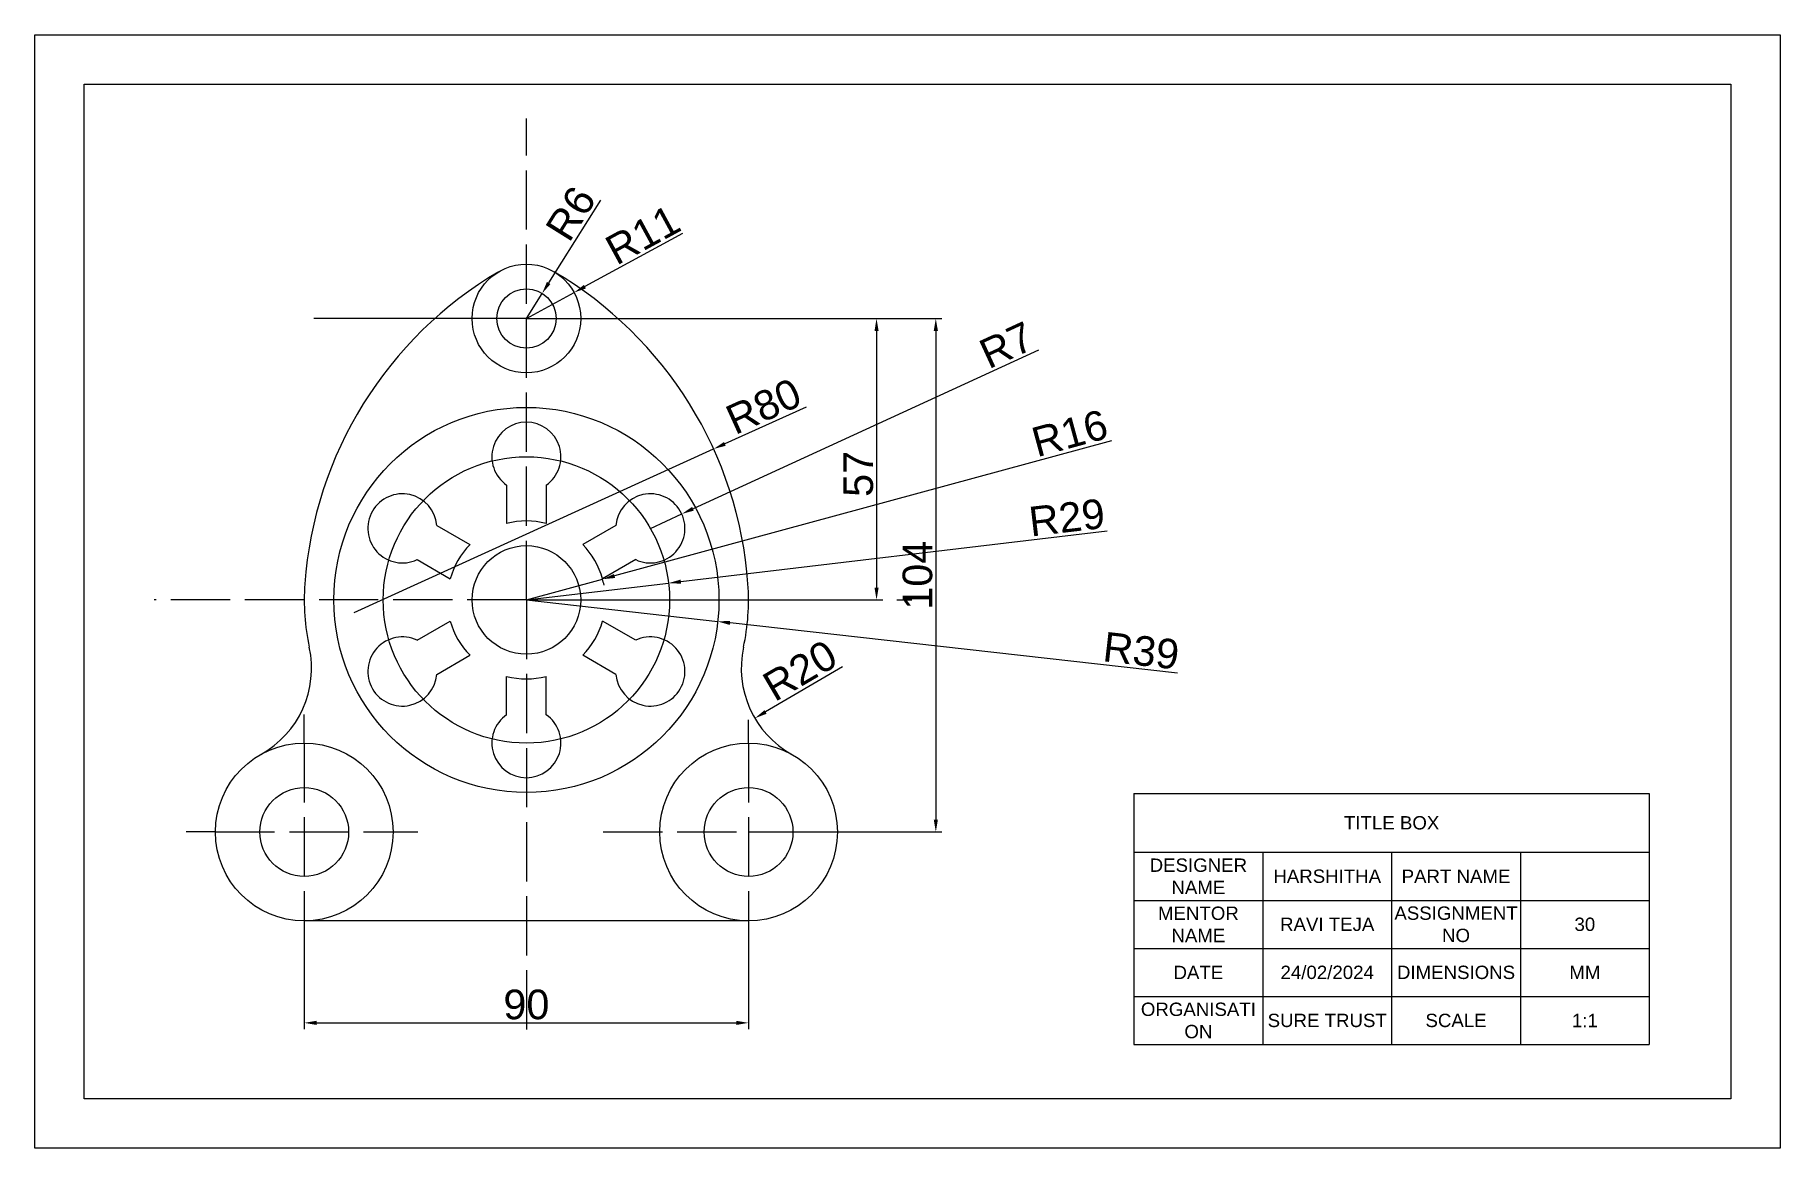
# Model space of a CAD drawing. Header units: millimetres. Extents: x 4157 to 7443, y 1403 to 1817.
# Drawn here: x 7089.7 to 7443.2, y 1501.8 to 1727.3 of the extents above; entities that cross this region are included whole.
import ezdxf

# ---------------------------------------------------------------- set-up
doc = ezdxf.new("R2010")
doc.units = ezdxf.units.MM
doc.linetypes.add('ACAD_ISO02W100', pattern=[15, 12, -3])
doc.styles.get("Standard").update_dxf_attribs({"font": 'arial.ttf'})
doc.dimstyles.new('ISO-25', dxfattribs={"dimtxt": 6, "dimasz": 2.5, "dimexe": 1.25, "dimexo": 0.625, "dimtad": 1, "dimtxsty": 'Standard', "dimcen": 2.5, "dimadec": 0, "dimazin": 0, "dimtfac": 1, "dimtmove": 0, "dimatfit": 3, "dimfxl": 1, "dimarcsym": 0})

msp = doc.modelspace()

# ---------------------------------------------------------------- texts
at = {"attachment_point": 5}
for s, width, insert, char_height in [('TITLE BOX', 104.37609, (7364.492, 1567.714), 2.7045), ('DESIGNER NAME', 26.09402, (7325.351, 1556.896), 2.70447), ('HARSHITHA', 26.09402, (7351.445, 1556.896), 2.7045), ('PART NAME', 26.09402, (7377.539, 1556.896), 2.7045), ('MENTOR NAME', 26.09402, (7325.351, 1547.16), 2.70447), ('RAVI TEJA', 26.09402, (7351.445, 1547.16), 2.7045), ('ASSIGNMENT NO', 26.09402, (7377.539, 1547.16), 2.70447), ('30', 26.09402, (7403.633, 1547.16), 2.7045), ('DATE', 26.09402, (7325.351, 1537.424), 2.7045), ('24/02/2024', 26.09402, (7351.445, 1537.424), 2.7045), ('DIMENSIONS', 26.09402, (7377.539, 1537.424), 2.7045), ('MM', 26.09402, (7403.633, 1537.424), 2.7045), ('ORGANISATI\\PON', 26.09402, (7325.351, 1527.688), 2.7045), ('SURE TRUST', 26.09402, (7351.445, 1527.688), 2.7045), ('SCALE', 26.09402, (7377.539, 1527.688), 2.7045), ('1:1', 26.09402, (7403.633, 1527.688), 2.7045)]:
    msp.add_mtext_dynamic_manual_height_columns(s, width=width, gutter_width=13.522, heights=[0], dxfattribs=dict(at, insert=insert, char_height=char_height))

# ---------------------------------------------------------------- blocks, each defined once
blk = doc.blocks.new('*U59')
for p, q in [((-4, -2.49), (-4, -10.25)), ((4, -2.49), (4, -10.25))]:
    blk.add_line(p, q)
for centre, radius, start, end in [((0, 3.25), 7, 304.8499, 235.1501), ((0, -25.75), 16, 75.5225, 104.4775)]:
    blk.add_arc(centre, radius, start, end)
blk = doc.blocks.new('*U60')
at = {"color": 0, "linetype": 'ByBlock', "lineweight": -2, "transparency": 16777216}
blk.add_blockref('*U59', (6971.64, 1648.28), dxfattribs=at)
for p, rotation in [((6949.34, 1635.4), 59.99999999999999), ((6993.94, 1635.4), 300.0000000000001), ((6949.34, 1609.66), 120), ((6993.94, 1609.66), 240), ((6971.64, 1596.78), 180)]:
    blk.add_blockref('*U59', p, dxfattribs=dict(at, rotation=rotation))
blk = doc.blocks.new('*D61')
at = {"color": 0, "lineweight": -2, "transparency": 16777216}
for p, q in [((7144.24, 1547.25), (7144.24, 1525.96)), ((7234.24, 1547.25), (7234.24, 1525.96)), ((7146.74, 1527.21), (7231.74, 1527.21))]:
    blk.add_line(p, q, dxfattribs=at)
at = {"color": 0, "transparency": 16777216}
for points in [[(7146.74, 1527.63), (7146.74, 1526.79), (7144.24, 1527.21)], [(7231.74, 1527.63), (7231.74, 1526.79), (7234.24, 1527.21)]]:
    blk.add_solid(points, dxfattribs=at)
at = {"layer": 'Defpoints', "color": 0, "transparency": 16777216}
for p in [(7144.24, 1547.87), (7234.24, 1547.87), (7234.24, 1527.21)]:
    blk.add_point(p, dxfattribs=at)
at = {"color": 0, "transparency": 16777216, "insert": (7189.24, 1530.9), "char_height": 6, "attachment_point": 5}
blk.add_mtext('90', dxfattribs=at)
blk = doc.blocks.new('*D62')
at = {"color": 0, "lineweight": -2, "transparency": 16777216}
for p, q in [((7189.86, 1669.87), (7261.41, 1669.87)), ((7260.16, 1667.37), (7260.16, 1615.37)), ((7189.86, 1612.87), (7261.41, 1612.87))]:
    blk.add_line(p, q, dxfattribs=at)
at = {"color": 0, "transparency": 16777216}
for points in [[(7259.75, 1667.37), (7260.58, 1667.37), (7260.16, 1669.87)], [(7259.75, 1615.37), (7260.58, 1615.37), (7260.16, 1612.87)]]:
    blk.add_solid(points, dxfattribs=at)
at = {"layer": 'Defpoints', "color": 0, "transparency": 16777216}
for p in [(7189.24, 1669.87), (7189.24, 1612.87), (7260.16, 1612.87)]:
    blk.add_point(p, dxfattribs=at)
at = {"color": 0, "transparency": 16777216, "insert": (7256.49, 1638.4), "char_height": 6, "attachment_point": 5, "rotation": 90}
blk.add_mtext('57', dxfattribs=at)
blk = doc.blocks.new('*D63')
at = {"color": 0, "lineweight": -2, "transparency": 16777216}
for p, q in [((7189.86, 1669.87), (7273.42, 1669.87)), ((7272.17, 1667.37), (7272.17, 1568.37)), ((7234.25, 1565.87), (7273.42, 1565.87))]:
    blk.add_line(p, q, dxfattribs=at)
at = {"color": 0, "transparency": 16777216}
for points in [[(7271.75, 1667.37), (7272.59, 1667.37), (7272.17, 1669.87)], [(7271.75, 1568.37), (7272.59, 1568.37), (7272.17, 1565.87)]]:
    blk.add_solid(points, dxfattribs=at)
at = {"layer": 'Defpoints', "color": 0, "transparency": 16777216}
for p in [(7189.24, 1669.87), (7233.63, 1565.87), (7272.17, 1565.87)]:
    blk.add_point(p, dxfattribs=at)
at = {"color": 0, "transparency": 16777216, "insert": (7268.48, 1617.87), "char_height": 6, "attachment_point": 5, "rotation": 90}
blk.add_mtext('104', dxfattribs=at)
blk = doc.blocks.new('*D64')
at = {"color": 0, "lineweight": -2, "transparency": 16777216}
for p, q in [((7204.25, 1693.82), (7193.75, 1677.07)), ((7189.24, 1669.87), (7192.43, 1674.96))]:
    blk.add_line(p, q, dxfattribs=at)
at = {"color": 0, "transparency": 16777216}
blk.add_solid([(7193.4, 1677.3), (7194.11, 1676.85), (7192.43, 1674.96)], dxfattribs=at)
at = {"layer": 'Defpoints', "color": 0, "transparency": 16777216}
for p in [(7192.43, 1674.96), (7189.24, 1669.87)]:
    blk.add_point(p, dxfattribs=at)
at = {"color": 0, "transparency": 16777216, "insert": (7198.23, 1691.15), "char_height": 6, "attachment_point": 5, "rotation": 57.9216}
blk.add_mtext('R6', dxfattribs=at)
blk = doc.blocks.new('*D65')
at = {"color": 0, "lineweight": -2, "transparency": 16777216}
for p, q in [((7220.88, 1687.09), (7201.1, 1676.33)), ((7189.24, 1669.87), (7198.9, 1675.13))]:
    blk.add_line(p, q, dxfattribs=at)
at = {"color": 0, "transparency": 16777216}
blk.add_solid([(7200.9, 1676.69), (7201.3, 1675.96), (7198.9, 1675.13)], dxfattribs=at)
at = {"layer": 'Defpoints', "color": 0, "transparency": 16777216}
for p in [(7198.9, 1675.13), (7189.24, 1669.87)]:
    blk.add_point(p, dxfattribs=at)
at = {"color": 0, "transparency": 16777216, "insert": (7212.8, 1686.84), "char_height": 6, "attachment_point": 5, "rotation": 28.5614}
blk.add_mtext('R11', dxfattribs=at)
blk = doc.blocks.new('*D66')
at = {"color": 0, "lineweight": -2, "transparency": 16777216}
for p, q in [((7307.78, 1645.11), (7207.09, 1617.73)), ((7189.24, 1612.87), (7204.68, 1617.07))]:
    blk.add_line(p, q, dxfattribs=at)
blk.add_arc((7189.24, 1612.87), 16, 10.7366, 15.5225, dxfattribs=at)
at = {"color": 0, "transparency": 16777216}
blk.add_solid([(7206.98, 1618.13), (7207.2, 1617.32), (7204.68, 1617.07)], dxfattribs=at)
at = {"layer": 'Defpoints', "color": 0, "transparency": 16777216}
for p in [(7204.68, 1617.07), (7189.24, 1612.87)]:
    blk.add_point(p, dxfattribs=at)
at = {"color": 0, "transparency": 16777216, "insert": (7299.29, 1646.62), "char_height": 6, "attachment_point": 5, "rotation": 15.2128}
blk.add_mtext('R16', dxfattribs=at)
blk = doc.blocks.new('*D67')
at = {"color": 0, "lineweight": -2, "transparency": 16777216}
for p, q in [((7292.97, 1663.49), (7222.99, 1631.34)), ((7214.35, 1627.37), (7220.71, 1630.29))]:
    blk.add_line(p, q, dxfattribs=at)
at = {"color": 0, "transparency": 16777216}
blk.add_solid([(7222.81, 1631.72), (7223.16, 1630.96), (7220.71, 1630.29)], dxfattribs=at)
at = {"layer": 'Defpoints', "color": 0, "transparency": 16777216}
for p in [(7220.71, 1630.29), (7214.35, 1627.37)]:
    blk.add_point(p, dxfattribs=at)
at = {"color": 0, "transparency": 16777216, "insert": (7286.49, 1664.51), "char_height": 6, "attachment_point": 5, "rotation": 24.6761}
blk.add_mtext('R7', dxfattribs=at)
blk = doc.blocks.new('*D68')
at = {"color": 0, "lineweight": -2, "transparency": 16777216}
for p, q in [((7306.89, 1626.8), (7220.52, 1616.57)), ((7189.24, 1612.87), (7218.04, 1616.28))]:
    blk.add_line(p, q, dxfattribs=at)
at = {"color": 0, "transparency": 16777216}
blk.add_solid([(7220.47, 1616.99), (7220.57, 1616.16), (7218.04, 1616.28)], dxfattribs=at)
at = {"layer": 'Defpoints', "color": 0, "transparency": 16777216}
for p in [(7218.04, 1616.28), (7189.24, 1612.87)]:
    blk.add_point(p, dxfattribs=at)
at = {"color": 0, "transparency": 16777216, "insert": (7298.71, 1629.54), "char_height": 6, "attachment_point": 5, "rotation": 6.7491}
blk.add_mtext('R29', dxfattribs=at)
blk = doc.blocks.new('*D69')
at = {"color": 0, "lineweight": -2, "transparency": 16777216}
for p, q in [((7189.24, 1612.87), (7227.99, 1608.51)), ((7321.1, 1598.02), (7230.48, 1608.23))]:
    blk.add_line(p, q, dxfattribs=at)
at = {"color": 0, "transparency": 16777216}
blk.add_solid([(7230.52, 1608.64), (7230.43, 1607.81), (7227.99, 1608.51)], dxfattribs=at)
at = {"layer": 'Defpoints', "color": 0, "transparency": 16777216}
for p in [(7189.24, 1612.87), (7227.99, 1608.51)]:
    blk.add_point(p, dxfattribs=at)
at = {"color": 0, "transparency": 16777216, "insert": (7313.76, 1602.56), "char_height": 6, "attachment_point": 5, "rotation": 353.5729}
blk.add_mtext('R39', dxfattribs=at)
blk = doc.blocks.new('*D70')
at = {"color": 0, "lineweight": -2, "transparency": 16777216}
for p, q in [((7245.89, 1651.95), (7229.44, 1644.48)), ((7154.33, 1610.35), (7227.16, 1643.45))]:
    blk.add_line(p, q, dxfattribs=at)
at = {"color": 0, "transparency": 16777216}
blk.add_solid([(7229.27, 1644.86), (7229.61, 1644.1), (7227.16, 1643.45)], dxfattribs=at)
at = {"layer": 'Defpoints', "color": 0, "transparency": 16777216}
for p in [(7227.16, 1643.45), (7154.33, 1610.35)]:
    blk.add_point(p, dxfattribs=at)
at = {"color": 0, "transparency": 16777216, "insert": (7237.28, 1652.09), "char_height": 6, "attachment_point": 5, "rotation": 24.4344}
blk.add_mtext('R80', dxfattribs=at)
blk = doc.blocks.new('*D71')
at = {"color": 0, "lineweight": -2, "transparency": 16777216}
blk.add_line((7253.24, 1599.34), (7237.67, 1590.18), dxfattribs=at)
at = {"color": 0, "transparency": 16777216}
blk.add_solid([(7237.46, 1590.54), (7237.89, 1589.82), (7235.52, 1588.91)], dxfattribs=at)
at = {"layer": 'Defpoints', "color": 0, "transparency": 16777216}
for p in [(7252.75, 1599.06), (7235.52, 1588.91)]:
    blk.add_point(p, dxfattribs=at)
at = {"color": 0, "transparency": 16777216, "insert": (7244.66, 1598.57), "char_height": 6, "attachment_point": 5, "rotation": 30.491}
blk.add_mtext('R20', dxfattribs=at)
blk = doc.blocks.new('*T85')
at = {"color": 0, "linetype": 'ByBlock', "lineweight": -2, "transparency": 16777216}
for p, q in [((0, 0), (104.38, 0)), ((0, 0), (0, -50.84)), ((104.38, 0), (104.38, -50.84)), ((0, -11.9), (104.38, -11.9)), ((26.09, -11.9), (26.09, -50.84)), ((52.19, -11.9), (52.19, -50.84)), ((78.28, -11.9), (78.28, -50.84)), ((0, -21.64), (104.38, -21.64)), ((0, -31.37), (104.38, -31.37)), ((0, -41.11), (104.38, -41.11)), ((0, -50.84), (104.38, -50.84))]:
    blk.add_line(p, q, dxfattribs=at)

# ---------------------------------------------------------------- dimensions: what is measured, and where the dimension line sits
for center, mpoint, picture, middle in [((7189.239, 1669.872), (7192.426, 1674.956), '*D64', (7201.35, 1689.195)), ((7189.239, 1669.872), (7198.9, 1675.131), '*D65', (7214.542, 1683.645)), ((7214.354, 1627.372), (7220.715, 1630.294), '*D67', (7288.008, 1661.212)), ((7189.239, 1612.872), (7204.678, 1617.07), '*D66', (7300.259, 1643.062)), ((7189.239, 1612.872), (7218.038, 1616.28), '*D68', (7299.145, 1625.878)), ((7189.239, 1612.872), (7227.994, 1608.506), '*D69', (7313.346, 1598.892)), ((7252.754, 1599.056), (7235.52, 1588.908), '*D71', (7246.535, 1595.395))]:
    dim = msp.add_radius_dim(center=center, mpoint=mpoint, dimstyle='ISO-25')
    dim.commit()
    dim.dimension.update_dxf_attribs({"geometry": picture, "text_midpoint": middle, "dimtype": 164})
dim = msp.add_linear_dim(base=(7260.164, 1612.872), p1=(7189.239, 1669.872), p2=(7189.239, 1612.872), angle=90, dimstyle='ISO-25')
dim.commit()
dim.dimension.update_dxf_attribs({"geometry": '*D62', "text_midpoint": (7260.164, 1638.398), "dimtype": 160})
dim = msp.add_linear_dim(base=(7272.169, 1565.872), p1=(7189.239, 1669.872), p2=(7233.627, 1565.872), angle=90, dimstyle='ISO-25')
dim.commit()
dim.dimension.update_dxf_attribs({"geometry": '*D63', "text_midpoint": (7268.48, 1617.872)})
dim = msp.add_radius_dim(center=(7154.33, 1610.354), mpoint=(7227.165, 1643.446), dimstyle='ISO-25')
dim.commit()
dim.dimension.update_dxf_attribs({"geometry": '*D70', "text_midpoint": (7237.277, 1652.092)})
dim = msp.add_linear_dim(base=(7234.239, 1527.209), p1=(7144.239, 1547.872), p2=(7234.239, 1547.872), dimstyle='ISO-25')
dim.commit()
dim.dimension.update_dxf_attribs({"geometry": '*D61', "text_midpoint": (7189.239, 1530.897)})

# ---------------------------------------------------------------- linework, layer by layer
at = {"linetype": 'ACAD_ISO02W100'}
for p, q in [((7189.239, 1612.872), (7189.239, 1710.354)), ((7189.239, 1669.872), (7236.412, 1669.872)), ((7189.239, 1612.872), (7113.869, 1612.872)), ((7189.239, 1612.872), (7189.239, 1525.474)), ((7189.239, 1612.872), (7267.309, 1612.872)), ((7144.239, 1583.872), (7144.239, 1538.901)), ((7234.239, 1583.872), (7234.239, 1539.968)), ((7126.239, 1565.872), (7167.24, 1565.872)), ((7204.779, 1565.872), (7262.475, 1565.872))]:
    msp.add_line(p, q, dxfattribs=at)
for p, q in [((7189.239, 1669.872), (7146.154, 1669.872)), ((7144.239, 1583.872), (7144.239, 1589.669)), ((7234.239, 1583.872), (7234.239, 1588.617)), ((7126.239, 1565.872), (7120.349, 1565.872)), ((7234.239, 1547.872), (7144.239, 1547.872))]:
    msp.add_line(p, q)
for points in [[(7089.688, 1727.317), (7443.177, 1727.317), (7443.177, 1501.846), (7089.688, 1501.846)], [(7099.688, 1717.317), (7433.177, 1717.317), (7433.177, 1511.846), (7099.688, 1511.846)]]:
    msp.add_lwpolyline(points, close=True)
for centre, radius in [((7189.239, 1669.872), 11), ((7189.239, 1669.872), 6), ((7189.239, 1612.872), 39), ((7189.239, 1612.872), 29), ((7189.239, 1612.872), 11), ((7144.239, 1565.872), 18), ((7234.239, 1565.872), 18), ((7144.239, 1565.872), 9), ((7234.239, 1565.872), 9)]:
    msp.add_circle(centre, radius)
for centre, radius, start, end in [((7224.148, 1610.354), 80, 120.39327, 175.87516), ((7154.33, 1610.354), 80, 4.12484, 59.60673), ((7189.239, 1612.872), 45, 175.87516, 192.27172), ((7189.239, 1612.872), 45, 347.72828, 4.12484), ((7125.724, 1599.056), 20, 299.15876, 12.27172), ((7252.754, 1599.056), 20, 167.72828, 240.84124)]:
    msp.add_arc(centre, radius, start, end)

# ---------------------------------------------------------------- block references
for name, p in [('*U60', (217.6, -9.658)), ('*T85', (7312.304, 1573.664))]:
    msp.add_blockref(name, p)

msp.set_redraw_order([(e.dxf.handle, doc.entitydb.next_handle()) for e in msp.query("TEXT MTEXT ATTDEF DIMENSION ARC_DIMENSION")])  # texts and dimensions are drawn at this point

doc.saveas('drawing.dxf')
